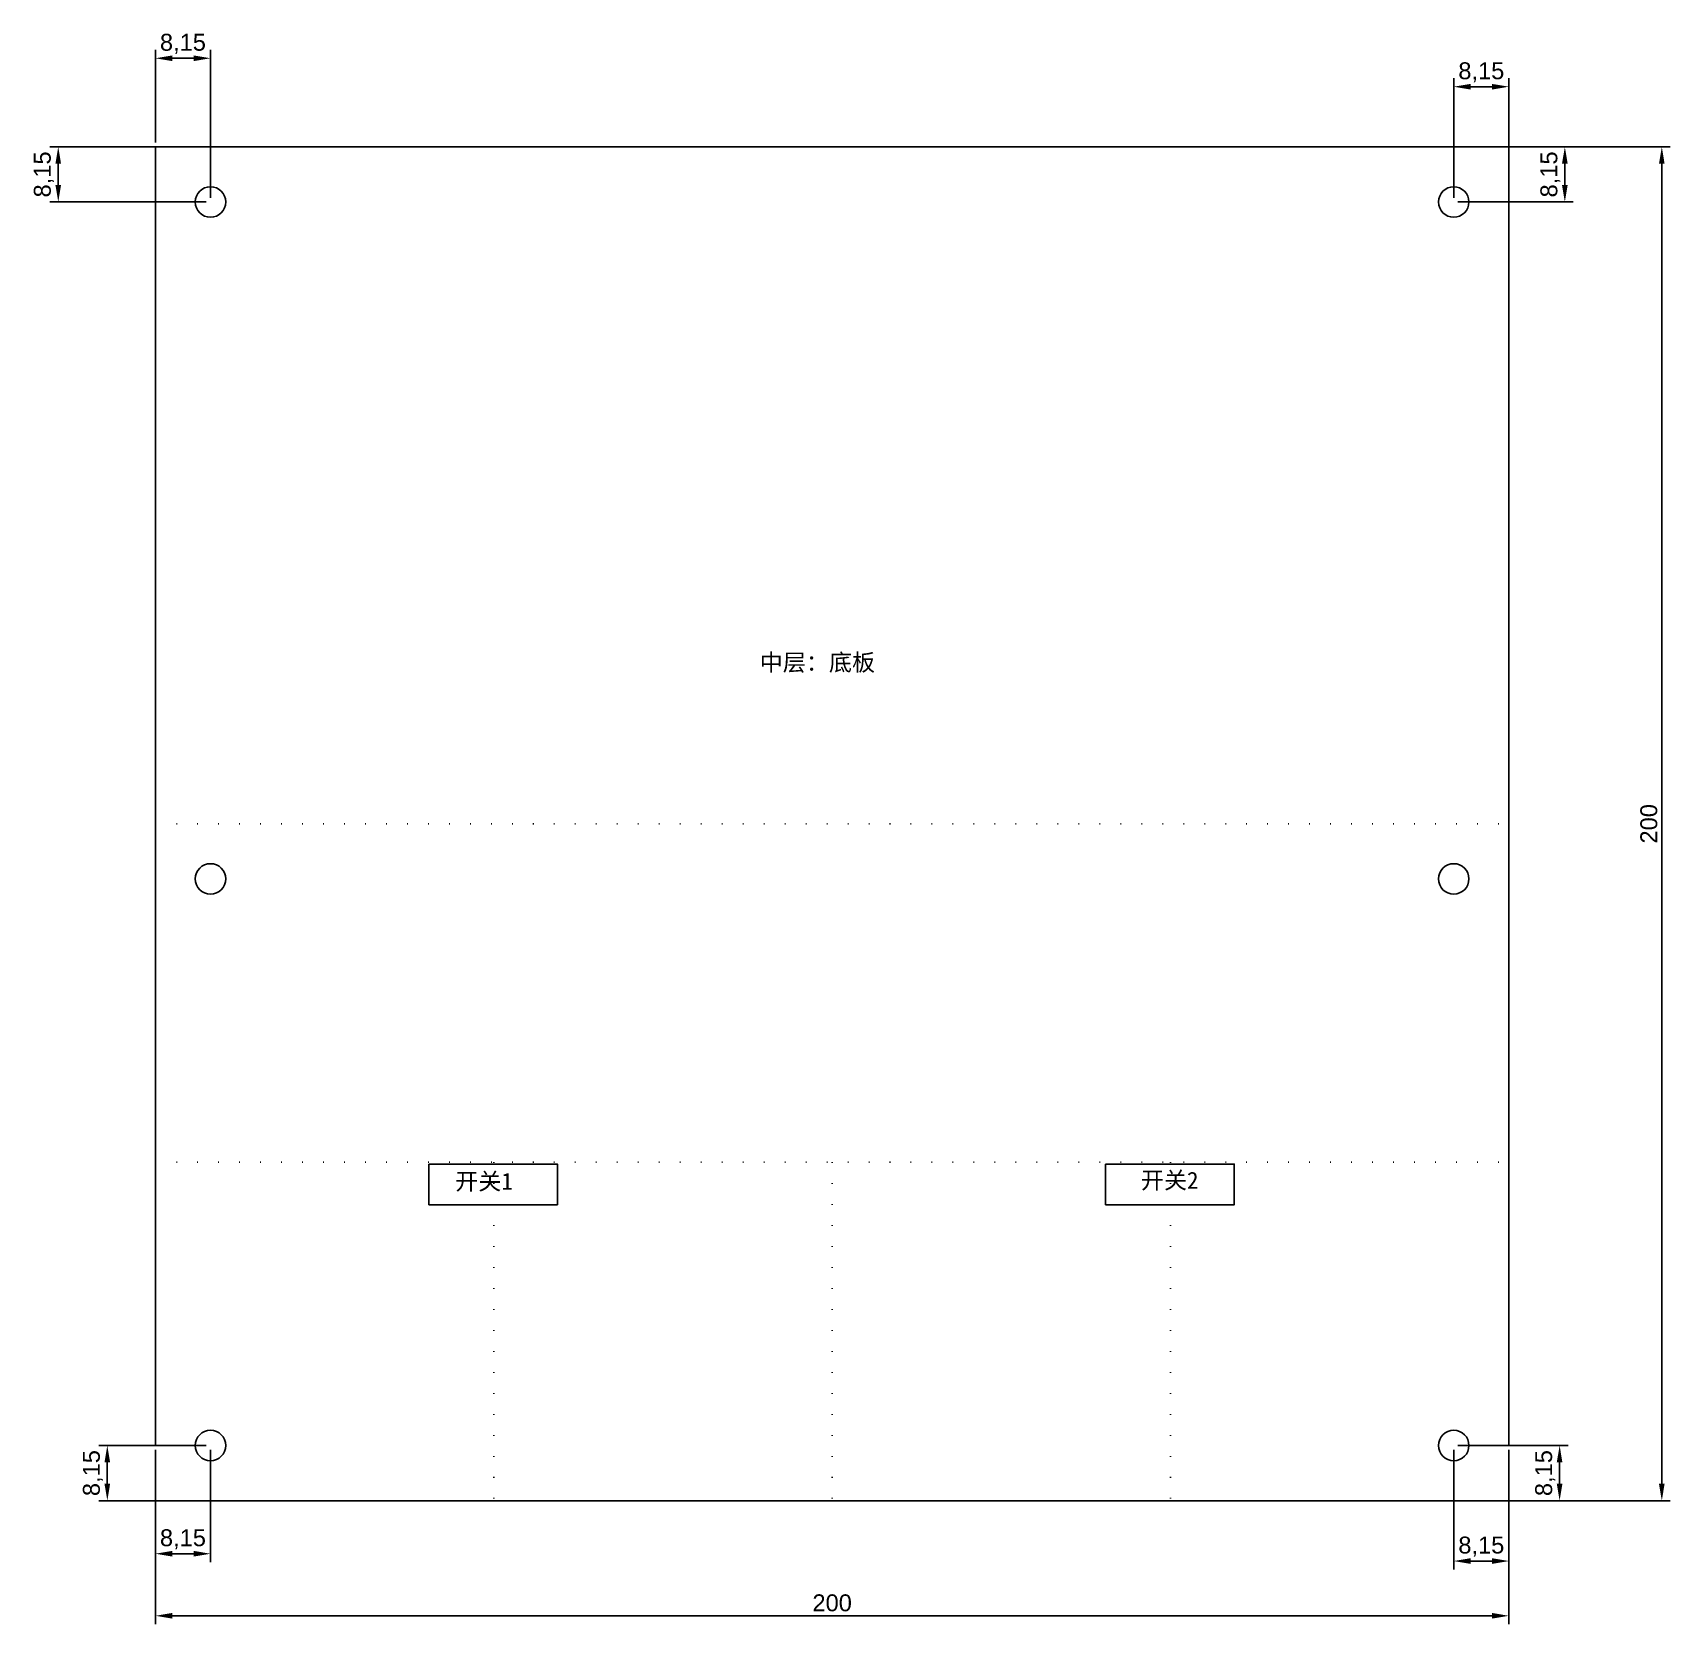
# Model space of a CAD drawing. Header units: millimetres. Extents: x 2838 to 7053, y 1147 to 1958.
# Drawn here: x 5053.5 to 5295.4, y 1147.1 to 1382.2 of the extents above; entities that cross this region are included whole.
import ezdxf

# ---------------------------------------------------------------- set-up
doc = ezdxf.new("R2010")
doc.units = ezdxf.units.MM
doc.header["$LTSCALE"] = 0.1
doc.linetypes.add('ACAD_ISO07W100', pattern=[3, 0, -3])
doc.styles.get("Standard").update_dxf_attribs({"font": 'arial.ttf'})
doc.dimstyles.new('ISO-25', dxfattribs={"dimtxt": 2.5, "dimasz": 2.5, "dimexe": 1.25, "dimexo": 0.625, "dimtad": 1, "dimtxsty": 'Standard', "dimcen": 2.5, "dimadec": 0, "dimazin": 0, "dimtfac": 1, "dimtmove": 0, "dimatfit": 3, "dimfxl": 0, "dimarcsym": 0})

msp = doc.modelspace()

# ---------------------------------------------------------------- texts
at = {"char_height": 2.5, "attachment_point": 1}
for s, width, insert in [('{\\fSimSun|b0|i0|c134|p2;中层：底板}', 30.28997, (5160.896, 1290.415)), ('{\\fSimSun|b0|i0|c134|p2;开关1}', 11.45899, (5115.899, 1213.758)), ('{\\fSimSun|b0|i0|c134|p2;开关2}', 11.45899, (5217.213, 1213.914))]:
    msp.add_mtext_dynamic_manual_height_columns(s, width=width, gutter_width=12.5, heights=[7.871], dxfattribs=dict(at, insert=insert))

# ---------------------------------------------------------------- blocks, each defined once
blk = doc.blocks.new('*D1515')
at = {"color": 0, "lineweight": -2, "transparency": 16777216}
for p, q in [((5071.6, 1365.95), (5071.6, 1379.66)), ((5079.74, 1357.8), (5079.74, 1379.66)), ((5077.24, 1378.41), (5074.1, 1378.41))]:
    blk.add_line(p, q, dxfattribs=at)
at = {"color": 0, "transparency": 16777216}
for points in [[(5074.1, 1378.83), (5074.1, 1377.99), (5071.6, 1378.41)], [(5077.24, 1378.83), (5077.24, 1377.99), (5079.74, 1378.41)]]:
    blk.add_solid(points, dxfattribs=at)
at = {"layer": 'Defpoints', "color": 0, "transparency": 16777216}
for p in [(5071.6, 1378.41), (5071.6, 1365.32), (5079.74, 1357.18)]:
    blk.add_point(p, dxfattribs=at)
at = {"color": 0, "transparency": 16777216, "insert": (5075.67, 1380.54), "char_height": 2.5, "attachment_point": 5}
blk.add_mtext('8,15', dxfattribs=at)
blk = doc.blocks.new('*D1516')
at = {"color": 0, "lineweight": -2, "transparency": 16777216}
for p, q in [((5079.12, 1365.32), (5056, 1365.32)), ((5057.25, 1359.68), (5057.25, 1362.82)), ((5079.12, 1357.18), (5056, 1357.18))]:
    blk.add_line(p, q, dxfattribs=at)
at = {"color": 0, "transparency": 16777216}
for points in [[(5056.83, 1362.82), (5057.66, 1362.82), (5057.25, 1365.32)], [(5056.83, 1359.68), (5057.66, 1359.68), (5057.25, 1357.18)]]:
    blk.add_solid(points, dxfattribs=at)
at = {"layer": 'Defpoints', "color": 0, "transparency": 16777216}
for p in [(5057.25, 1365.32), (5079.74, 1365.32), (5079.74, 1357.18)]:
    blk.add_point(p, dxfattribs=at)
at = {"color": 0, "transparency": 16777216, "insert": (5055.12, 1361.25), "char_height": 2.5, "attachment_point": 5, "rotation": 90}
blk.add_mtext('8,15', dxfattribs=at)
blk = doc.blocks.new('*D1474')
at = {"color": 0, "lineweight": -2, "ltscale": 10, "transparency": 16777216}
for p, q in [((5263.44, 1357.8), (5263.44, 1375.46)), ((5271.6, 1357.8), (5271.6, 1375.46)), ((5265.94, 1374.21), (5269.1, 1374.21))]:
    blk.add_line(p, q, dxfattribs=at)
at = {"color": 0, "ltscale": 10, "transparency": 16777216}
for points in [[(5265.94, 1374.62), (5265.94, 1373.79), (5263.44, 1374.21)], [(5269.1, 1374.62), (5269.1, 1373.79), (5271.6, 1374.21)]]:
    blk.add_solid(points, dxfattribs=at)
at = {"layer": 'Defpoints', "color": 0, "ltscale": 10, "transparency": 16777216}
for p in [(5271.6, 1374.21), (5263.44, 1357.18), (5271.6, 1357.18)]:
    blk.add_point(p, dxfattribs=at)
at = {"color": 0, "ltscale": 10, "transparency": 16777216, "insert": (5267.52, 1376.33), "char_height": 2.5, "attachment_point": 5}
blk.add_mtext('8,15', dxfattribs=at)
blk = doc.blocks.new('*D1475')
at = {"color": 0, "lineweight": -2, "ltscale": 10, "transparency": 16777216}
for p, q in [((5264.07, 1365.32), (5281.11, 1365.32)), ((5279.86, 1359.68), (5279.86, 1362.82)), ((5264.07, 1357.18), (5281.11, 1357.18))]:
    blk.add_line(p, q, dxfattribs=at)
at = {"color": 0, "ltscale": 10, "transparency": 16777216}
for points in [[(5279.44, 1362.82), (5280.28, 1362.82), (5279.86, 1365.32)], [(5279.44, 1359.68), (5280.28, 1359.68), (5279.86, 1357.18)]]:
    blk.add_solid(points, dxfattribs=at)
at = {"layer": 'Defpoints', "color": 0, "ltscale": 10, "transparency": 16777216}
for p in [(5263.44, 1365.32), (5279.86, 1365.32), (5263.44, 1357.18)]:
    blk.add_point(p, dxfattribs=at)
at = {"color": 0, "ltscale": 10, "transparency": 16777216, "insert": (5277.73, 1361.25), "char_height": 2.5, "attachment_point": 5, "rotation": 90}
blk.add_mtext('8,15', dxfattribs=at)
blk = doc.blocks.new('*D1525')
at = {"color": 0, "lineweight": -2, "ltscale": 10, "transparency": 16777216}
for p, q in [((5071.6, 1164.7), (5071.6, 1147.07)), ((5271.6, 1164.7), (5271.6, 1147.07)), ((5074.1, 1148.32), (5269.1, 1148.32))]:
    blk.add_line(p, q, dxfattribs=at)
at = {"color": 0, "ltscale": 10, "transparency": 16777216}
for points in [[(5074.1, 1148.74), (5074.1, 1147.91), (5071.6, 1148.32)], [(5269.1, 1148.74), (5269.1, 1147.91), (5271.6, 1148.32)]]:
    blk.add_solid(points, dxfattribs=at)
at = {"layer": 'Defpoints', "color": 0, "ltscale": 10, "transparency": 16777216}
for p in [(5071.6, 1165.32), (5271.6, 1165.32), (5271.6, 1148.32)]:
    blk.add_point(p, dxfattribs=at)
at = {"color": 0, "ltscale": 10, "transparency": 16777216, "insert": (5171.6, 1150.22), "char_height": 2.5, "attachment_point": 5}
blk.add_mtext('200', dxfattribs=at)
blk = doc.blocks.new('*D1526')
at = {"color": 0, "lineweight": -2, "ltscale": 10, "transparency": 16777216}
for p, q in [((5071.6, 1172.85), (5071.6, 1156.24)), ((5079.74, 1172.85), (5079.74, 1156.24)), ((5077.24, 1157.49), (5074.1, 1157.49))]:
    blk.add_line(p, q, dxfattribs=at)
at = {"color": 0, "ltscale": 10, "transparency": 16777216}
for points in [[(5074.1, 1157.91), (5074.1, 1157.07), (5071.6, 1157.49)], [(5077.24, 1157.91), (5077.24, 1157.07), (5079.74, 1157.49)]]:
    blk.add_solid(points, dxfattribs=at)
at = {"layer": 'Defpoints', "color": 0, "ltscale": 10, "transparency": 16777216}
for p in [(5071.6, 1173.48), (5079.74, 1173.48), (5071.6, 1157.49)]:
    blk.add_point(p, dxfattribs=at)
at = {"color": 0, "ltscale": 10, "transparency": 16777216, "insert": (5075.67, 1159.62), "char_height": 2.5, "attachment_point": 5}
blk.add_mtext('8,15', dxfattribs=at)
blk = doc.blocks.new('*D1527')
at = {"color": 0, "lineweight": -2, "ltscale": 10, "transparency": 16777216}
for p, q in [((5079.12, 1173.48), (5063.25, 1173.48)), ((5064.5, 1170.98), (5064.5, 1167.82)), ((5079.12, 1165.32), (5063.25, 1165.32))]:
    blk.add_line(p, q, dxfattribs=at)
at = {"color": 0, "ltscale": 10, "transparency": 16777216}
for points in [[(5064.08, 1170.98), (5064.91, 1170.98), (5064.5, 1173.48)], [(5064.08, 1167.82), (5064.91, 1167.82), (5064.5, 1165.32)]]:
    blk.add_solid(points, dxfattribs=at)
at = {"layer": 'Defpoints', "color": 0, "ltscale": 10, "transparency": 16777216}
for p in [(5079.74, 1173.48), (5064.5, 1165.32), (5079.74, 1165.32)]:
    blk.add_point(p, dxfattribs=at)
at = {"color": 0, "ltscale": 10, "transparency": 16777216, "insert": (5062.37, 1169.4), "char_height": 2.5, "attachment_point": 5, "rotation": 90}
blk.add_mtext('8,15', dxfattribs=at)
blk = doc.blocks.new('*D1528')
at = {"color": 0, "lineweight": -2, "ltscale": 10, "transparency": 16777216}
for p, q in [((5264.07, 1173.48), (5280.34, 1173.48)), ((5279.09, 1170.98), (5279.09, 1167.82)), ((5264.07, 1165.32), (5280.34, 1165.32))]:
    blk.add_line(p, q, dxfattribs=at)
at = {"color": 0, "ltscale": 10, "transparency": 16777216}
for points in [[(5278.67, 1170.98), (5279.5, 1170.98), (5279.09, 1173.48)], [(5278.67, 1167.82), (5279.5, 1167.82), (5279.09, 1165.32)]]:
    blk.add_solid(points, dxfattribs=at)
at = {"layer": 'Defpoints', "color": 0, "ltscale": 10, "transparency": 16777216}
for p in [(5263.44, 1173.48), (5263.44, 1165.32), (5279.09, 1165.32)]:
    blk.add_point(p, dxfattribs=at)
at = {"color": 0, "ltscale": 10, "transparency": 16777216, "insert": (5276.96, 1169.4), "char_height": 2.5, "attachment_point": 5, "rotation": 90}
blk.add_mtext('8,15', dxfattribs=at)
blk = doc.blocks.new('*D1529')
at = {"color": 0, "lineweight": -2, "ltscale": 10, "transparency": 16777216}
for p, q in [((5263.44, 1172.85), (5263.44, 1155.16)), ((5271.6, 1172.85), (5271.6, 1155.16)), ((5265.94, 1156.41), (5269.1, 1156.41))]:
    blk.add_line(p, q, dxfattribs=at)
at = {"color": 0, "ltscale": 10, "transparency": 16777216}
for points in [[(5265.94, 1156.83), (5265.94, 1155.99), (5263.44, 1156.41)], [(5269.1, 1156.83), (5269.1, 1155.99), (5271.6, 1156.41)]]:
    blk.add_solid(points, dxfattribs=at)
at = {"layer": 'Defpoints', "color": 0, "ltscale": 10, "transparency": 16777216}
for p in [(5263.44, 1173.48), (5271.6, 1173.48), (5271.6, 1156.41)]:
    blk.add_point(p, dxfattribs=at)
at = {"color": 0, "ltscale": 10, "transparency": 16777216, "insert": (5267.52, 1158.54), "char_height": 2.5, "attachment_point": 5}
blk.add_mtext('8,15', dxfattribs=at)
blk = doc.blocks.new('*D1530')
at = {"color": 0, "lineweight": -2, "ltscale": 10, "transparency": 16777216}
for p, q in [((5272.22, 1365.32), (5295.44, 1365.32)), ((5294.19, 1362.82), (5294.19, 1167.82)), ((5272.22, 1165.32), (5295.44, 1165.32))]:
    blk.add_line(p, q, dxfattribs=at)
at = {"color": 0, "ltscale": 10, "transparency": 16777216}
for points in [[(5293.77, 1362.82), (5294.6, 1362.82), (5294.19, 1365.32)], [(5293.77, 1167.82), (5294.6, 1167.82), (5294.19, 1165.32)]]:
    blk.add_solid(points, dxfattribs=at)
at = {"layer": 'Defpoints', "color": 0, "ltscale": 10, "transparency": 16777216}
for p in [(5271.6, 1365.32), (5271.6, 1165.32), (5294.19, 1165.32)]:
    blk.add_point(p, dxfattribs=at)
at = {"color": 0, "ltscale": 10, "transparency": 16777216, "insert": (5292.28, 1265.32), "char_height": 2.5, "attachment_point": 5, "rotation": 90}
blk.add_mtext('200', dxfattribs=at)

# ---------------------------------------------------------------- dimensions: what is measured, and where the dimension line sits
dim = msp.add_linear_dim(base=(5071.596, 1378.411), p1=(5079.744, 1357.18), p2=(5071.596, 1365.325), dimstyle='ISO-25')
dim.commit()
dim.dimension.update_dxf_attribs({"geometry": '*D1515', "text_midpoint": (5075.67, 1380.538)})
at = {"ltscale": 10}
for base, p1, p2, picture, middle in [((5271.596, 1374.207), (5263.444, 1357.18), (5271.596, 1357.18), '*D1474', (5267.52, 1376.334)), ((5071.596, 1157.49), (5079.744, 1173.48), (5071.596, 1173.48), '*D1526', (5075.67, 1159.617)), ((5271.596, 1156.41), (5263.444, 1173.48), (5271.596, 1173.48), '*D1529', (5267.52, 1158.537)), ((5271.596, 1148.323), (5071.596, 1165.325), (5271.596, 1165.325), '*D1525', (5171.596, 1150.225))]:
    dim = msp.add_linear_dim(base=base, p1=p1, p2=p2, dimstyle='ISO-25', dxfattribs=at)
    dim.commit()
    dim.dimension.update_dxf_attribs({"geometry": picture, "text_midpoint": middle})
dim = msp.add_linear_dim(base=(5057.24759, 1365.3247), p1=(5079.74362, 1357.17969), p2=(5079.74362, 1365.3247), angle=90, dimstyle='ISO-25')
dim.commit()
dim.dimension.update_dxf_attribs({"geometry": '*D1516', "text_midpoint": (5055.1202, 1361.2522)})
for base, p1, p2, picture, middle in [((5279.86016, 1365.3247), (5263.44362, 1357.17969), (5263.44362, 1365.3247), '*D1475', (5277.73277, 1361.2522)), ((5294.186, 1165.325), (5271.596, 1365.325), (5271.596, 1165.325), '*D1530', (5292.284, 1265.325)), ((5064.49567, 1165.3247), (5079.74362, 1173.47969), (5079.74362, 1165.3247), '*D1527', (5062.36829, 1169.4022)), ((5279.08682, 1165.3247), (5263.44362, 1173.47969), (5263.44362, 1165.3247), '*D1528', (5276.95944, 1169.4022))]:
    dim = msp.add_linear_dim(base=base, p1=p1, p2=p2, angle=90, dimstyle='ISO-25', dxfattribs=at)
    dim.commit()
    dim.dimension.update_dxf_attribs({"geometry": picture, "text_midpoint": middle})

# ---------------------------------------------------------------- linework, layer by layer
msp.add_line((5071.596, 1365.325), (5074.546, 1365.325))
at = {"ltscale": 10}
for p, q in [((5071.596, 1365.325), (5271.596, 1365.325)), ((5071.596, 1173.48), (5071.596, 1365.325)), ((5271.596, 1365.325), (5271.596, 1173.48)), ((5071.596, 1165.325), (5271.596, 1165.325))]:
    msp.add_line(p, q, dxfattribs=at)
at = {"linetype": 'ACAD_ISO07W100', "ltscale": 10}
for p, q in [((5071.596, 1265.325), (5271.596, 1265.325)), ((5071.596, 1215.325), (5271.596, 1215.325)), ((5121.596, 1215.325), (5121.596, 1165.325)), ((5171.596, 1215.325), (5171.596, 1165.325)), ((5221.596, 1215.325), (5221.596, 1165.325))]:
    msp.add_line(p, q, dxfattribs=at)
at = {"ltscale": 10}
for points in [[(5112.011, 1215.046), (5131.011, 1215.046), (5131.011, 1209.046), (5112.011, 1209.046)], [(5212.011, 1215.046), (5231.011, 1215.046), (5231.011, 1209.046), (5212.011, 1209.046)]]:
    msp.add_lwpolyline(points, close=True, dxfattribs=at)
for centre in [(5079.744, 1357.18), (5263.444, 1357.18), (5079.744, 1257.18), (5263.444, 1257.18), (5079.744, 1173.48), (5263.444, 1173.48)]:
    msp.add_circle(centre, 2.25)

msp.set_redraw_order([(e.dxf.handle, doc.entitydb.next_handle()) for e in msp.query("TEXT MTEXT ATTDEF DIMENSION ARC_DIMENSION")])  # texts and dimensions are drawn at this point

doc.saveas('drawing.dxf')
